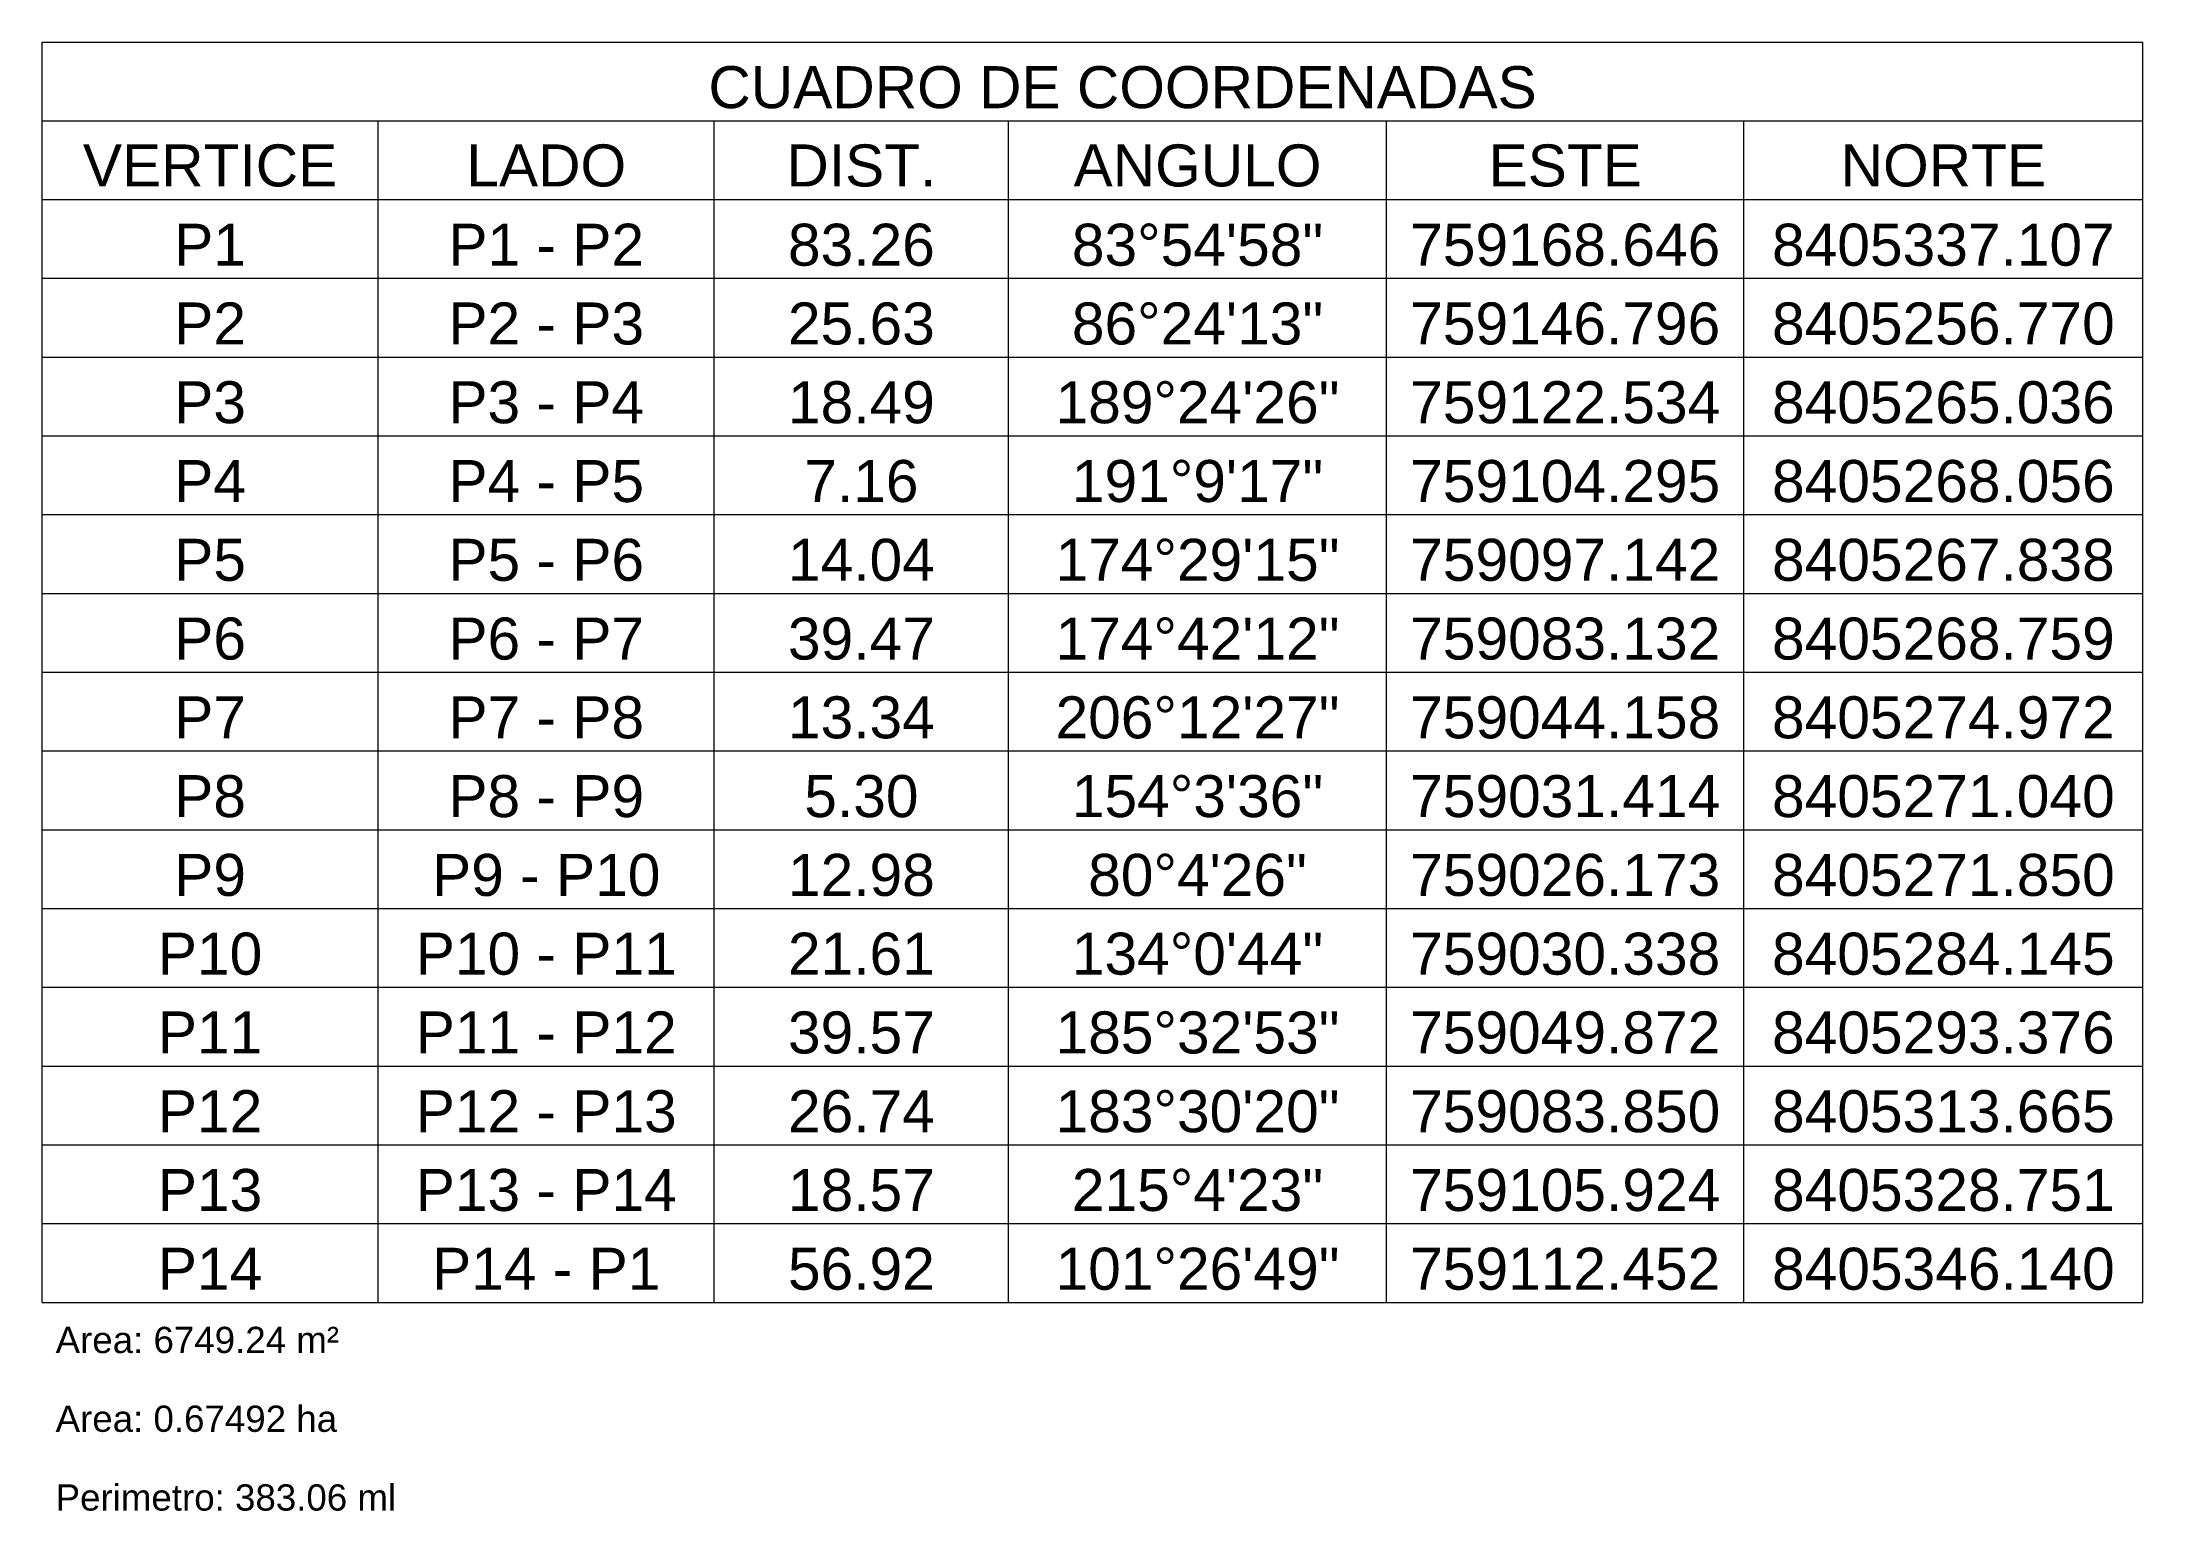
# Model space of a CAD drawing. Header units: metres. Extents: x 720607 to 802837, y 8371180 to 8431151.
# Drawn here: x 759108.6 to 759158.6, y 8405370.9 to 8405405.8 of the extents above; entities that cross this region are included whole.
import ezdxf
from ezdxf.enums import TextEntityAlignment as Align

# ---------------------------------------------------------------- set-up
doc = ezdxf.new("R2010")
doc.units = ezdxf.units.M
doc.layers.add('CUADROS', color=9, linetype='Continuous', lineweight=20)
doc.styles.add('CUADROS', font='arial.ttf')

msp = doc.modelspace()

# ---------------------------------------------------------------- texts
at = {"layer": 'CUADROS', "style": 'CUADROS'}
msp.add_text('CUADRO DE COORDENADAS', height=1, dxfattribs=at).set_placement((759134.281, 8405403.943), align=Align.BOTTOM_CENTER)
for s, p in [('VERTICE', (759112.565, 8405402.38)), ('LADO', (759120.565, 8405402.38)), ('DIST.', (759128.065, 8405402.38)), ('ANGULO', (759136.065, 8405402.38)), ('ESTE', (759144.815, 8405402.38)), ('NORTE', (759153.815, 8405402.38))]:
    msp.add_text(s, height=1, dxfattribs=at).set_placement(p, align=Align.CENTER)
for s, p in [('Area: 6749.24 m²', (759108.889, 8405374.611)), ('Area: 0.67492 ha', (759108.889, 8405372.736)), ('Perimetro: 383.06 ml', (759108.889, 8405370.861))]:
    msp.add_text(s, height=0.625, dxfattribs=at).set_placement(p)

# ---------------------------------------------------------------- blocks, each defined once
blk = doc.blocks.new('CC-Cuerpo')
at = {"layer": 'CUADROS'}
for p, q in [((0, 0), (0, 3.75)), ((0, 3.75), (100, 3.75)), ((16, 0), (16, 3.75)), ((32, 0), (32, 3.75)), ((46, 0), (46, 3.75)), ((64, 0), (64, 3.75)), ((81, 0), (81, 3.75)), ((100, 0), (100, 3.75)), ((0, 0), (100, 0))]:
    blk.add_line(p, q, dxfattribs=at)
at = {"layer": 'CUADROS', "style": 'CUADROS'}
for tag, p in [('V', (8, 0)), ('L', (24, 0)), ('D', (39, 0)), ('ANG', (55, 0)), ('X', (72.5, 0)), ('Y', (90.5, 0))]:
    blk.add_attdef(tag, text='', height=2, dxfattribs=at).set_placement(p, align=Align.BOTTOM_CENTER)

# ---------------------------------------------------------------- linework, layer by layer
at = {"layer": 'CUADROS'}
for p, q in [((759108.565, 8405402.068), (759108.565, 8405405.818)), ((759108.565, 8405405.818), (759158.565, 8405405.818)), ((759158.565, 8405402.068), (759158.565, 8405405.818)), ((759108.565, 8405403.943), (759158.565, 8405403.943)), ((759116.565, 8405402.068), (759116.565, 8405403.943)), ((759124.565, 8405402.068), (759124.565, 8405403.943)), ((759131.565, 8405402.068), (759131.565, 8405403.943)), ((759140.565, 8405402.068), (759140.565, 8405403.943)), ((759149.065, 8405402.068), (759149.065, 8405403.943)), ((759108.565, 8405402.068), (759158.565, 8405402.068))]:
    msp.add_line(p, q, dxfattribs=at)

# ---------------------------------------------------------------- block references
at = {"layer": 'CUADROS', "xscale": 0.5, "yscale": 0.5, "zscale": 0.5}
for p, values in [((759108.565, 8405400.193), {'V': 'P1', 'L': 'P1 - P2', 'D': '83.26', 'ANG': '83°54\'58"', 'X': '759168.646', 'Y': '8405337.107'}), ((759108.565, 8405398.318), {'V': 'P2', 'L': 'P2 - P3', 'D': '25.63', 'ANG': '86°24\'13"', 'X': '759146.796', 'Y': '8405256.770'}), ((759108.565, 8405396.443), {'V': 'P3', 'L': 'P3 - P4', 'D': '18.49', 'ANG': '189°24\'26"', 'X': '759122.534', 'Y': '8405265.036'}), ((759108.565, 8405394.568), {'V': 'P4', 'L': 'P4 - P5', 'D': '7.16', 'ANG': '191°9\'17"', 'X': '759104.295', 'Y': '8405268.056'}), ((759108.565, 8405392.693), {'V': 'P5', 'L': 'P5 - P6', 'D': '14.04', 'ANG': '174°29\'15"', 'X': '759097.142', 'Y': '8405267.838'}), ((759108.565, 8405390.818), {'V': 'P6', 'L': 'P6 - P7', 'D': '39.47', 'ANG': '174°42\'12"', 'X': '759083.132', 'Y': '8405268.759'}), ((759108.565, 8405388.943), {'V': 'P7', 'L': 'P7 - P8', 'D': '13.34', 'ANG': '206°12\'27"', 'X': '759044.158', 'Y': '8405274.972'}), ((759108.565, 8405387.068), {'V': 'P8', 'L': 'P8 - P9', 'D': '5.30', 'ANG': '154°3\'36"', 'X': '759031.414', 'Y': '8405271.040'}), ((759108.565, 8405385.193), {'V': 'P9', 'L': 'P9 - P10', 'D': '12.98', 'ANG': '80°4\'26"', 'X': '759026.173', 'Y': '8405271.850'}), ((759108.565, 8405383.318), {'V': 'P10', 'L': 'P10 - P11', 'D': '21.61', 'ANG': '134°0\'44"', 'X': '759030.338', 'Y': '8405284.145'}), ((759108.565, 8405381.443), {'V': 'P11', 'L': 'P11 - P12', 'D': '39.57', 'ANG': '185°32\'53"', 'X': '759049.872', 'Y': '8405293.376'}), ((759108.565, 8405379.568), {'V': 'P12', 'L': 'P12 - P13', 'D': '26.74', 'ANG': '183°30\'20"', 'X': '759083.850', 'Y': '8405313.665'}), ((759108.565, 8405377.693), {'V': 'P13', 'L': 'P13 - P14', 'D': '18.57', 'ANG': '215°4\'23"', 'X': '759105.924', 'Y': '8405328.751'}), ((759108.565, 8405375.818), {'V': 'P14', 'L': 'P14 - P1', 'D': '56.92', 'ANG': '101°26\'49"', 'X': '759112.452', 'Y': '8405346.140'})]:
    msp.add_blockref('CC-Cuerpo', p, dxfattribs=at).add_auto_attribs(values)

msp.set_redraw_order([(e.dxf.handle, doc.entitydb.next_handle()) for e in msp.query("TEXT MTEXT ATTDEF DIMENSION ARC_DIMENSION")])  # texts and dimensions are drawn at this point

doc.saveas('drawing.dxf')
